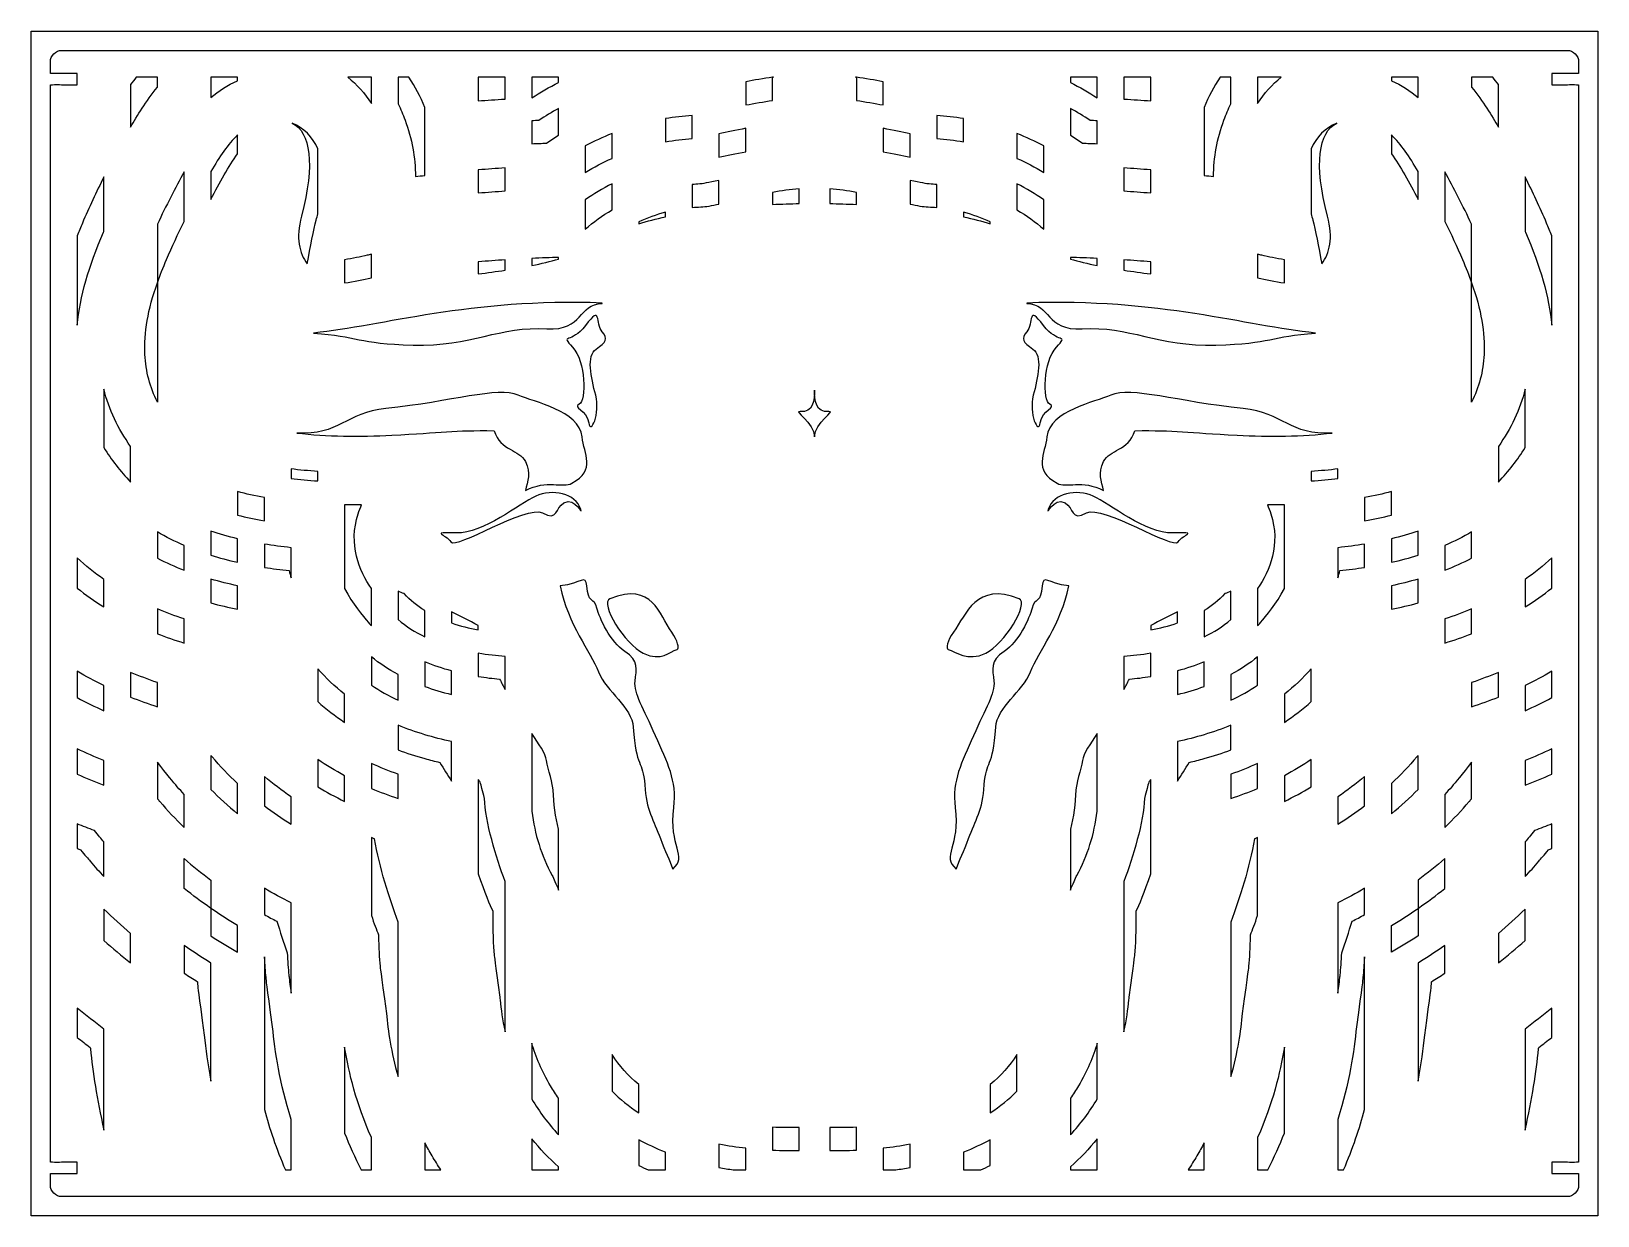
# Model space of a CAD drawing. Extents: x 110 to 520, y 70 to 380.
import ezdxf

# ---------------------------------------------------------------- set-up
doc = ezdxf.new("R2010")
doc.units = 0
doc.header["$MEASUREMENT"] = 0
doc.layers.add('DEFAULT', color=18, linetype='CONTINUOUS')

msp = doc.modelspace()

# ---------------------------------------------------------------- linework, layer by layer
at = {"layer": 'DEFAULT', "color": 18}
msp.add_lwpolyline([(520, 70), (110, 70), (110, 380), (520, 380)], close=True, dxfattribs=at)
at = {"layer": 'DEFAULT', "color": 1}
for points, knots in [([(511.5, 369), (511.73, 369), (512.28, 368.95), (513.25, 368.95), (514.22, 368.95), (515, 368.97), (515, 369), (515, 370), (515, 371), (515, 372), (515, 373.66), (513.66, 375), (512, 375), (380.66, 375), (249.33, 375), (118, 375), (116.34, 375), (115, 373.66), (115, 372), (115, 371), (115, 370), (115, 369), (115, 368.97), (115.78, 368.95), (116.75, 368.95), (117.72, 368.95), (118.27, 369), (118.5, 369), (119.67, 369), (120.83, 369), (122, 369), (122, 368), (122, 367), (122, 366), (120.83, 366), (119.67, 366), (118.5, 366), (118.27, 366), (117.72, 366.05), (116.75, 366.05), (115.78, 366.05), (115, 366.03), (115, 366), (115, 272), (115, 178), (115, 84), (115, 83.97), (115.78, 83.95), (116.75, 83.95), (117.72, 83.95), (118.27, 84), (118.5, 84), (119.67, 84), (120.83, 84), (122, 84), (122, 83), (122, 82), (122, 81), (120.83, 81), (119.67, 81), (118.5, 81), (118.27, 81), (117.72, 81.05), (116.75, 81.05), (115.78, 81.05), (115, 81.03), (115, 81), (115, 80), (115, 79), (115, 78), (115, 76.34), (116.34, 75), (118, 75), (249.33, 75), (380.66, 75), (512, 75), (513.66, 75), (515, 76.34), (515, 78), (515, 79), (515, 80), (515, 81), (515, 81.03), (514.22, 81.05), (513.25, 81.05), (512.28, 81.05), (511.73, 81), (511.5, 81), (510.33, 81), (509.17, 81), (508, 81), (508, 82), (508, 83), (508, 84), (509.17, 84), (510.33, 84), (511.5, 84), (511.73, 84), (512.28, 83.95), (513.25, 83.95), (514.22, 83.95), (515, 83.97), (515, 84), (515, 178), (515, 272), (515, 366), (515, 366.03), (514.22, 366.05), (513.25, 366.05), (512.28, 366.05), (511.73, 366), (511.5, 366), (510.33, 366), (509.17, 366), (508, 366), (508, 367), (508, 368), (508, 369), (509.17, 369), (510.33, 369), (511.5, 369)], [9.92, 9.92, 9.92, 9.92, 10.92, 10.92, 10.92, 11.92, 11.92, 11.92, 20.43, 20.43, 20.43, 21.43, 21.43, 21.43, 1138.28, 1138.28, 1138.28, 1139.28, 1139.28, 1139.28, 1147.79, 1147.79, 1147.79, 1148.79, 1148.79, 1148.79, 1149.79, 1149.79, 1149.79, 1159.71, 1159.71, 1159.71, 1168.21, 1168.21, 1168.21, 1178.13, 1178.13, 1178.13, 1179.13, 1179.13, 1179.13, 1180.13, 1180.13, 1180.13, 1979.5, 1979.5, 1979.5, 1980.5, 1980.5, 1980.5, 1981.5, 1981.5, 1981.5, 1991.42, 1991.42, 1991.42, 1999.92, 1999.92, 1999.92, 2009.84, 2009.84, 2009.84, 2010.84, 2010.84, 2010.84, 2011.84, 2011.84, 2011.84, 2020.35, 2020.35, 2020.35, 2021.35, 2021.35, 2021.35, 3138.2, 3138.2, 3138.2, 3139.2, 3139.2, 3139.2, 3147.71, 3147.71, 3147.71, 3148.71, 3148.71, 3148.71, 3149.71, 3149.71, 3149.71, 3159.63, 3159.63, 3159.63, 3168.13, 3168.13, 3168.13, 3178.05, 3178.05, 3178.05, 3179.05, 3179.05, 3179.05, 3180.05, 3180.05, 3180.05, 3979.42, 3979.42, 3979.42, 3980.42, 3980.42, 3980.42, 3981.42, 3981.42, 3981.42, 3991.34, 3991.34, 3991.34, 3999.84, 3999.84, 3999.84, 4009.76, 4009.76, 4009.76, 4009.76]), ([(136, 366.04), (136.46, 366.69), (136.95, 367.34), (137.46, 368), (139.31, 368), (141.15, 368), (143, 368), (143, 367.12), (143, 366.24), (143, 365.36), (139.99, 361.65), (137.72, 357.91), (136, 354.94), (136, 358.64), (136, 362.34), (136, 366.04)], [31.46, 31.46, 31.46, 31.46, 32.46, 32.46, 32.46, 48.15, 48.15, 48.15, 55.65, 55.65, 55.65, 56.65, 56.65, 56.65, 88.11, 88.11, 88.11, 88.11]), ([(157, 368), (159.33, 368), (161.66, 368), (164, 368), (164, 367.68), (164, 367.36), (164, 367.03), (161.37, 365.94), (159.05, 364.42), (157, 362.67), (157, 364.45), (157, 366.23), (157, 368)], [15.11, 15.11, 15.11, 15.11, 34.95, 34.95, 34.95, 37.7, 37.7, 37.7, 38.7, 38.7, 38.7, 53.81, 53.81, 53.81, 53.81]), ([(199, 368), (199, 365.71), (199, 363.42), (199, 361.14), (197.29, 363.76), (195.22, 366.06), (192.88, 368), (194.92, 368), (196.96, 368), (199, 368)], [17.35, 17.35, 17.35, 17.35, 36.82, 36.82, 36.82, 37.82, 37.82, 37.82, 55.17, 55.17, 55.17, 55.17]), ([(206, 368), (206.95, 368), (207.9, 368), (208.85, 368), (210.48, 365.54), (211.87, 362.89), (213, 360.05), (213, 354.13), (213, 348.21), (213, 342.29), (212.18, 342.19), (211.37, 342.08), (210.55, 341.97), (210.52, 347.01), (209.63, 351.84), (207.83, 356.77), (207.3, 358.23), (206.69, 359.64), (206, 360.99), (206, 363.33), (206, 365.67), (206, 368)], [19.87, 19.87, 19.87, 19.87, 27.95, 27.95, 27.95, 28.95, 28.95, 28.95, 79.29, 79.29, 79.29, 80.29, 80.29, 80.29, 81.29, 81.29, 81.29, 82.29, 82.29, 82.29, 102.16, 102.16, 102.16, 102.16]), ([(227, 368), (229.33, 368), (231.66, 368), (234, 368), (234, 366.09), (234, 364.17), (234, 362.26), (231.63, 362.12), (229.3, 361.96), (227, 361.79), (227, 363.86), (227, 365.93), (227, 368)], [17.62, 17.62, 17.62, 17.62, 37.47, 37.47, 37.47, 53.76, 53.76, 53.76, 54.76, 54.76, 54.76, 72.38, 72.38, 72.38, 72.38]), ([(241, 368), (243.33, 368), (245.66, 368), (248, 368), (248, 367.54), (248, 367.08), (248, 366.61), (245.59, 365.39), (243.25, 364.06), (241, 362.62), (241, 364.41), (241, 366.21), (241, 368)], [15.26, 15.26, 15.26, 15.26, 35.1, 35.1, 35.1, 39.04, 39.04, 39.04, 40.04, 40.04, 40.04, 55.3, 55.3, 55.3, 55.3]), ([(297, 366.82), (299.27, 367.23), (301.65, 367.63), (304, 367.96), (304.09, 367.98), (304.17, 367.99), (304.26, 368), (304.17, 368), (304.09, 368), (304, 368), (304, 367.99), (304, 367.98), (304, 367.96), (304, 365.94), (304, 363.92), (304, 361.9), (301.66, 361.55), (299.27, 361.14), (297, 360.72), (297, 362.76), (297, 364.79), (297, 366.82)], [17.29, 17.29, 17.29, 17.29, 18.29, 18.29, 18.29, 19.29, 19.29, 19.29, 20.04, 20.04, 20.04, 20.16, 20.16, 20.16, 37.33, 37.33, 37.33, 38.33, 38.33, 38.33, 55.62, 55.62, 55.62, 55.62]), ([(326, 368), (325.91, 368), (325.83, 368), (325.74, 368), (325.83, 367.99), (325.91, 367.98), (326, 367.96), (328.35, 367.63), (330.73, 367.23), (333, 366.82), (333, 364.79), (333, 362.76), (333, 360.72), (330.73, 361.14), (328.34, 361.55), (326, 361.9), (326, 363.92), (326, 365.94), (326, 367.96), (326, 367.98), (326, 367.99), (326, 368)], [17.29, 17.29, 17.29, 17.29, 18.04, 18.04, 18.04, 19.04, 19.04, 19.04, 20.04, 20.04, 20.04, 37.33, 37.33, 37.33, 38.33, 38.33, 38.33, 55.5, 55.5, 55.5, 55.62, 55.62, 55.62, 55.62]), ([(382, 368), (384.34, 368), (386.67, 368), (389, 368), (389, 366.21), (389, 364.41), (389, 362.62), (386.75, 364.06), (384.41, 365.39), (382, 366.61), (382, 367.08), (382, 367.54), (382, 368)], [3.94, 3.94, 3.94, 3.94, 23.78, 23.78, 23.78, 39.04, 39.04, 39.04, 40.04, 40.04, 40.04, 43.98, 43.98, 43.98, 43.98]), ([(396, 368), (398.34, 368), (400.67, 368), (403, 368), (403, 365.93), (403, 363.86), (403, 361.79), (400.7, 361.96), (398.37, 362.12), (396, 362.26), (396, 364.17), (396, 366.09), (396, 368)], [16.29, 16.29, 16.29, 16.29, 36.14, 36.14, 36.14, 53.76, 53.76, 53.76, 54.76, 54.76, 54.76, 71.05, 71.05, 71.05, 71.05]), ([(417, 360.05), (418.13, 362.89), (419.52, 365.54), (421.15, 368), (422.1, 368), (423.05, 368), (424, 368), (424, 365.67), (424, 363.33), (424, 360.99), (423.31, 359.64), (422.7, 358.23), (422.17, 356.77), (420.37, 351.84), (419.48, 347.01), (419.45, 341.97), (418.63, 342.08), (417.82, 342.19), (417, 342.29), (417, 348.21), (417, 354.13), (417, 360.05)], [50.34, 50.34, 50.34, 50.34, 51.34, 51.34, 51.34, 59.42, 59.42, 59.42, 79.29, 79.29, 79.29, 80.29, 80.29, 80.29, 81.29, 81.29, 81.29, 82.29, 82.29, 82.29, 132.63, 132.63, 132.63, 132.63]), ([(431, 368), (433.04, 368), (435.08, 368), (437.12, 368), (434.78, 366.06), (432.71, 363.76), (431, 361.14), (431, 363.42), (431, 365.71), (431, 368)], [19.47, 19.47, 19.47, 19.47, 36.82, 36.82, 36.82, 37.82, 37.82, 37.82, 57.29, 57.29, 57.29, 57.29]), ([(466, 368), (468.34, 368), (470.67, 368), (473, 368), (473, 366.23), (473, 364.45), (473, 362.67), (470.95, 364.42), (468.63, 365.94), (466, 367.03), (466, 367.36), (466, 367.68), (466, 368)], [2.75, 2.75, 2.75, 2.75, 22.59, 22.59, 22.59, 37.7, 37.7, 37.7, 38.7, 38.7, 38.7, 41.45, 41.45, 41.45, 41.45]), ([(487, 368), (488.85, 368), (490.69, 368), (492.54, 368), (493.05, 367.34), (493.54, 366.69), (494, 366.04), (494, 362.34), (494, 358.64), (494, 354.94), (492.28, 357.91), (490.01, 361.65), (487, 365.36), (487, 366.24), (487, 367.12), (487, 368)], [7.5, 7.5, 7.5, 7.5, 23.19, 23.19, 23.19, 24.19, 24.19, 24.19, 55.65, 55.65, 55.65, 56.65, 56.65, 56.65, 64.15, 64.15, 64.15, 64.15]), ([(241, 356.59), (241.64, 356.62), (242.26, 356.64), (242.86, 356.67), (244.53, 357.78), (246.24, 358.83), (248, 359.82), (248, 357.49), (248, 355.17), (248, 352.84), (246.92, 352.17), (245.86, 351.46), (244.82, 350.73), (243.61, 350.69), (242.33, 350.64), (241, 350.59), (241, 352.59), (241, 354.59), (241, 356.59)], [17.02, 17.02, 17.02, 17.02, 18.02, 18.02, 18.02, 19.02, 19.02, 19.02, 38.78, 38.78, 38.78, 39.78, 39.78, 39.78, 40.78, 40.78, 40.78, 57.8, 57.8, 57.8, 57.8]), ([(276, 357.16), (278.31, 357.54), (280.65, 357.81), (283, 357.95), (283, 355.95), (283, 353.94), (283, 351.94), (280.64, 351.78), (278.3, 351.49), (276, 351.07), (276, 353.1), (276, 355.13), (276, 357.16)], [17.26, 17.26, 17.26, 17.26, 18.26, 18.26, 18.26, 35.29, 35.29, 35.29, 36.29, 36.29, 36.29, 53.55, 53.55, 53.55, 53.55]), ([(347, 357.95), (349.35, 357.81), (351.69, 357.54), (354, 357.16), (354, 355.13), (354, 353.1), (354, 351.07), (351.7, 351.49), (349.36, 351.78), (347, 351.94), (347, 353.94), (347, 355.95), (347, 357.95)], [17.03, 17.03, 17.03, 17.03, 18.03, 18.03, 18.03, 35.29, 35.29, 35.29, 36.29, 36.29, 36.29, 53.32, 53.32, 53.32, 53.32]), ([(382, 359.82), (383.76, 358.83), (385.47, 357.78), (387.14, 356.67), (387.74, 356.64), (388.36, 356.62), (389, 356.59), (389, 354.59), (389, 352.59), (389, 350.59), (387.67, 350.64), (386.39, 350.69), (385.18, 350.73), (384.14, 351.46), (383.08, 352.17), (382, 352.84), (382, 355.17), (382, 357.49), (382, 359.82)], [19.76, 19.76, 19.76, 19.76, 20.76, 20.76, 20.76, 21.76, 21.76, 21.76, 38.78, 38.78, 38.78, 39.78, 39.78, 39.78, 40.78, 40.78, 40.78, 60.54, 60.54, 60.54, 60.54]), ([(157, 343.31), (159.25, 347.13), (161.46, 350.47), (164, 352.88), (164, 351.22), (164, 349.57), (164, 347.92), (161.69, 344.63), (159.35, 340.55), (157, 335.99), (157, 338.43), (157, 340.87), (157, 343.31)], [20.75, 20.75, 20.75, 20.75, 21.75, 21.75, 21.75, 35.8, 35.8, 35.8, 36.8, 36.8, 36.8, 57.55, 57.55, 57.55, 57.55]), ([(185, 349.26), (185, 343.58), (185, 337.89), (185, 332.21), (184.86, 331.69), (184.72, 331.15), (184.58, 330.6), (183.97, 328.21), (182.99, 323.55), (182.24, 319.15), (180.09, 321.9), (179.22, 325.9), (180.71, 331.6), (184.29, 345.32), (183.06, 353.64), (178.29, 355.95), (181.25, 354.73), (183.67, 352.37), (185, 349.26)], [1, 1, 1, 1, 49.33, 49.33, 49.33, 50.33, 50.33, 50.33, 51.33, 51.33, 51.33, 52.33, 52.33, 52.33, 53.33, 53.33, 53.33, 54.33, 54.33, 54.33, 54.33]), ([(255, 349.99), (257.26, 351.21), (259.6, 352.3), (262, 353.25), (262, 351.08), (262, 348.92), (262, 346.75), (259.58, 345.68), (257.24, 344.46), (255, 343.07), (255, 345.38), (255, 347.68), (255, 349.99)], [19.6, 19.6, 19.6, 19.6, 20.6, 20.6, 20.6, 39.02, 39.02, 39.02, 40.02, 40.02, 40.02, 59.62, 59.62, 59.62, 59.62]), ([(297, 348.5), (294.42, 348), (292, 347.51), (290, 347.1), (290, 349.13), (290, 351.17), (290, 353.21), (292.02, 353.63), (294.43, 354.12), (297, 354.61), (297, 352.57), (297, 350.54), (297, 348.5)], [17.31, 17.31, 17.31, 17.31, 18.31, 18.31, 18.31, 35.63, 35.63, 35.63, 36.63, 36.63, 36.63, 53.94, 53.94, 53.94, 53.94]), ([(340, 353.21), (340, 351.17), (340, 349.13), (340, 347.1), (338, 347.51), (335.58, 348), (333, 348.5), (333, 350.54), (333, 352.57), (333, 354.61), (335.57, 354.12), (337.98, 353.63), (340, 353.21)], [1, 1, 1, 1, 18.32, 18.32, 18.32, 19.32, 19.32, 19.32, 36.63, 36.63, 36.63, 37.63, 37.63, 37.63, 37.63]), ([(368, 353.25), (370.4, 352.3), (372.74, 351.21), (375, 349.99), (375, 347.68), (375, 345.38), (375, 343.07), (372.76, 344.46), (370.42, 345.68), (368, 346.75), (368, 348.92), (368, 351.08), (368, 353.25)], [18.42, 18.42, 18.42, 18.42, 19.42, 19.42, 19.42, 39.02, 39.02, 39.02, 40.02, 40.02, 40.02, 58.44, 58.44, 58.44, 58.44]), ([(445, 349.26), (446.33, 352.37), (448.75, 354.73), (451.71, 355.95), (446.94, 353.64), (445.71, 345.32), (449.29, 331.6), (450.78, 325.9), (449.91, 321.9), (447.76, 319.15), (447.01, 323.55), (446.03, 328.21), (445.42, 330.6), (445.28, 331.15), (445.14, 331.69), (445, 332.21), (445, 337.89), (445, 343.58), (445, 349.26)], [48.33, 48.33, 48.33, 48.33, 49.33, 49.33, 49.33, 50.33, 50.33, 50.33, 51.33, 51.33, 51.33, 52.33, 52.33, 52.33, 53.33, 53.33, 53.33, 101.66, 101.66, 101.66, 101.66]), ([(466, 352.88), (468.54, 350.47), (470.75, 347.13), (473, 343.31), (473, 340.87), (473, 338.43), (473, 335.99), (470.65, 340.55), (468.31, 344.63), (466, 347.92), (466, 349.57), (466, 351.22), (466, 352.88)], [14.05, 14.05, 14.05, 14.05, 15.05, 15.05, 15.05, 35.8, 35.8, 35.8, 36.8, 36.8, 36.8, 50.85, 50.85, 50.85, 50.85]), ([(122, 326.5), (122.43, 327.59), (122.89, 328.69), (123.37, 329.8), (125.11, 333.83), (127.03, 337.95), (129, 341.92), (129, 337.18), (129, 332.44), (129, 327.7), (128.96, 327.61), (128.92, 327.52), (128.88, 327.42), (125.02, 318.49), (122.76, 310.57), (122, 303.07), (122, 310.88), (122, 318.69), (122, 326.5)], [66.42, 66.42, 66.42, 66.42, 67.42, 67.42, 67.42, 68.42, 68.42, 68.42, 108.72, 108.72, 108.72, 109.72, 109.72, 109.72, 110.72, 110.72, 110.72, 177.14, 177.14, 177.14, 177.14]), ([(145.4, 320.27), (144.48, 318.16), (143.68, 316.14), (143, 314.2), (140.5, 307.15), (139.46, 301.08), (139.74, 295.44), (139.97, 290.99), (141.06, 286.8), (143, 282.92), (143, 293.34), (143, 303.77), (143, 314.2), (143, 319.3), (143, 324.41), (143, 329.52), (145.27, 334.34), (147.69, 339.07), (150, 343.18), (150, 338.87), (150, 334.56), (150, 330.25), (148.39, 326.97), (146.83, 323.59), (145.4, 320.27)], [1, 1, 1, 1, 2, 2, 2, 3, 3, 3, 4, 4, 4, 92.67, 92.67, 92.67, 136.09, 136.09, 136.09, 137.09, 137.09, 137.09, 173.74, 173.74, 173.74, 174.74, 174.74, 174.74, 174.74]), ([(227, 343.74), (229.38, 343.93), (231.73, 344.09), (234, 344.23), (234, 342.22), (234, 340.22), (234, 338.21), (231.74, 338.07), (229.39, 337.91), (227, 337.71), (227, 339.72), (227, 341.73), (227, 343.74)], [17.08, 17.08, 17.08, 17.08, 18.08, 18.08, 18.08, 35.13, 35.13, 35.13, 36.13, 36.13, 36.13, 53.21, 53.21, 53.21, 53.21]), ([(283, 333.89), (283, 335.89), (283, 337.9), (283, 339.9), (283.65, 339.96), (284.31, 340), (284.97, 340.04), (285.41, 340.06), (287.31, 340.44), (290, 340.99), (290, 338.92), (290, 336.85), (290, 334.78), (288.12, 334.38), (286.5, 334.09), (285.24, 334.04), (284.48, 334), (283.73, 333.95), (283, 333.89)], [1, 1, 1, 1, 18.05, 18.05, 18.05, 19.05, 19.05, 19.05, 20.05, 20.05, 20.05, 37.65, 37.65, 37.65, 38.65, 38.65, 38.65, 39.65, 39.65, 39.65, 39.65]), ([(347, 333.89), (346.27, 333.95), (345.52, 334), (344.76, 334.04), (343.5, 334.09), (341.88, 334.38), (340, 334.78), (340, 336.85), (340, 338.92), (340, 340.99), (342.69, 340.44), (344.59, 340.06), (345.03, 340.04), (345.69, 340), (346.35, 339.96), (347, 339.9), (347, 337.9), (347, 335.89), (347, 333.89)], [17.05, 17.05, 17.05, 17.05, 18.05, 18.05, 18.05, 19.05, 19.05, 19.05, 36.65, 36.65, 36.65, 37.65, 37.65, 37.65, 38.65, 38.65, 38.65, 55.7, 55.7, 55.7, 55.7]), ([(396, 344.23), (398.27, 344.09), (400.62, 343.93), (403, 343.74), (403, 341.73), (403, 339.72), (403, 337.71), (400.61, 337.91), (398.26, 338.07), (396, 338.21), (396, 340.22), (396, 342.22), (396, 344.23)], [17.05, 17.05, 17.05, 17.05, 18.05, 18.05, 18.05, 35.13, 35.13, 35.13, 36.13, 36.13, 36.13, 53.18, 53.18, 53.18, 53.18]), ([(480, 343.18), (482.31, 339.07), (484.73, 334.34), (487, 329.52), (487, 324.41), (487, 319.3), (487, 314.2), (487, 303.77), (487, 293.34), (487, 282.92), (488.94, 286.8), (490.03, 290.99), (490.26, 295.44), (490.54, 301.08), (489.5, 307.15), (487, 314.2), (486.32, 316.14), (485.52, 318.16), (484.61, 320.27), (483.17, 323.59), (481.61, 326.97), (480, 330.25), (480, 334.56), (480, 338.87), (480, 343.18)], [36.65, 36.65, 36.65, 36.65, 37.65, 37.65, 37.65, 81.07, 81.07, 81.07, 169.74, 169.74, 169.74, 170.74, 170.74, 170.74, 171.74, 171.74, 171.74, 172.74, 172.74, 172.74, 173.74, 173.74, 173.74, 210.39, 210.39, 210.39, 210.39]), ([(508, 303.07), (507.24, 310.57), (504.98, 318.49), (501.12, 327.42), (501.08, 327.52), (501.04, 327.61), (501, 327.7), (501, 332.44), (501, 337.18), (501, 341.92), (502.97, 337.95), (504.89, 333.83), (506.63, 329.8), (507.11, 328.69), (507.57, 327.59), (508, 326.5), (508, 318.69), (508, 310.88), (508, 303.07)], [66.42, 66.42, 66.42, 66.42, 67.42, 67.42, 67.42, 68.42, 68.42, 68.42, 108.72, 108.72, 108.72, 109.72, 109.72, 109.72, 110.72, 110.72, 110.72, 177.14, 177.14, 177.14, 177.14]), ([(255, 335.88), (257.2, 337.45), (259.55, 338.86), (262, 340.09), (262, 337.82), (262, 335.54), (262, 333.26), (259.49, 331.79), (257.14, 330.11), (255, 328.24), (255, 330.79), (255, 333.33), (255, 335.88)], [21.64, 21.64, 21.64, 21.64, 22.64, 22.64, 22.64, 42, 42, 42, 43, 43, 43, 64.64, 64.64, 64.64, 64.64]), ([(311, 338.77), (311, 337.48), (311, 336.19), (311, 334.91), (308.77, 334.87), (306.42, 334.8), (304, 334.69), (304, 335.74), (304, 336.8), (304, 337.85), (306.29, 338.25), (308.64, 338.59), (311, 338.77)], [1, 1, 1, 1, 11.96, 11.96, 11.96, 12.96, 12.96, 12.96, 21.93, 21.93, 21.93, 22.93, 22.93, 22.93, 22.93]), ([(326, 334.69), (323.58, 334.8), (321.23, 334.87), (319, 334.91), (319, 336.19), (319, 337.48), (319, 338.77), (321.36, 338.59), (323.71, 338.25), (326, 337.85), (326, 336.8), (326, 335.74), (326, 334.69)], [8.97, 8.97, 8.97, 8.97, 9.97, 9.97, 9.97, 20.93, 20.93, 20.93, 21.93, 21.93, 21.93, 30.9, 30.9, 30.9, 30.9]), ([(368, 340.09), (370.45, 338.86), (372.8, 337.45), (375, 335.88), (375, 333.33), (375, 330.79), (375, 328.24), (372.86, 330.11), (370.51, 331.79), (368, 333.26), (368, 335.54), (368, 337.82), (368, 340.09)], [19.36, 19.36, 19.36, 19.36, 20.36, 20.36, 20.36, 42, 42, 42, 43, 43, 43, 62.36, 62.36, 62.36, 62.36]), ([(269, 330.14), (271.19, 331.14), (273.53, 331.98), (276, 332.63), (276, 332.23), (276, 331.84), (276, 331.44), (273.55, 330.92), (271.2, 330.33), (269, 329.65), (269, 329.81), (269, 329.98), (269, 330.14)], [1.37, 1.37, 1.37, 1.37, 2.37, 2.37, 2.37, 5.74, 5.74, 5.74, 6.74, 6.74, 6.74, 8.11, 8.11, 8.11, 8.11]), ([(361, 330.14), (361, 329.98), (361, 329.81), (361, 329.65), (358.8, 330.33), (356.45, 330.92), (354, 331.44), (354, 331.84), (354, 332.23), (354, 332.63), (356.47, 331.98), (358.81, 331.14), (361, 330.14)], [1, 1, 1, 1, 2.37, 2.37, 2.37, 3.37, 3.37, 3.37, 6.74, 6.74, 6.74, 7.74, 7.74, 7.74, 7.74]), ([(192, 320.22), (194.1, 320.56), (196.15, 320.95), (197.94, 321.37), (198.29, 321.46), (198.64, 321.54), (199, 321.63), (199, 319.57), (199, 317.52), (199, 315.46), (196.89, 314.97), (194.46, 314.53), (192, 314.15), (192, 316.17), (192, 318.2), (192, 320.22)], [17.22, 17.22, 17.22, 17.22, 18.22, 18.22, 18.22, 19.22, 19.22, 19.22, 36.7, 36.7, 36.7, 37.7, 37.7, 37.7, 54.92, 54.92, 54.92, 54.92]), ([(227, 319.65), (229.39, 319.86), (231.74, 320.03), (234, 320.17), (234, 319.27), (234, 318.37), (234, 317.48), (231.77, 317.13), (229.43, 316.81), (227, 316.49), (227, 317.55), (227, 318.6), (227, 319.65)], [8.94, 8.94, 8.94, 8.94, 9.94, 9.94, 9.94, 17.59, 17.59, 17.59, 18.59, 18.59, 18.59, 27.53, 27.53, 27.53, 27.53]), ([(241, 320.56), (243.55, 320.67), (245.91, 320.75), (248, 320.81), (248, 320.66), (248, 320.52), (248, 320.38), (245.86, 319.76), (243.52, 319.21), (241, 318.71), (241, 319.33), (241, 319.94), (241, 320.56)], [5.26, 5.26, 5.26, 5.26, 6.26, 6.26, 6.26, 7.49, 7.49, 7.49, 8.49, 8.49, 8.49, 13.75, 13.75, 13.75, 13.75]), ([(382, 320.81), (384.09, 320.75), (386.45, 320.67), (389, 320.56), (389, 319.94), (389, 319.33), (389, 318.71), (386.48, 319.21), (384.14, 319.76), (382, 320.38), (382, 320.52), (382, 320.66), (382, 320.81)], [1.23, 1.23, 1.23, 1.23, 2.23, 2.23, 2.23, 7.49, 7.49, 7.49, 8.49, 8.49, 8.49, 9.72, 9.72, 9.72, 9.72]), ([(396, 320.17), (398.26, 320.03), (400.61, 319.86), (403, 319.65), (403, 318.6), (403, 317.55), (403, 316.49), (400.57, 316.81), (398.23, 317.13), (396, 317.48), (396, 318.37), (396, 319.27), (396, 320.17)], [7.65, 7.65, 7.65, 7.65, 8.65, 8.65, 8.65, 17.59, 17.59, 17.59, 18.59, 18.59, 18.59, 26.24, 26.24, 26.24, 26.24]), ([(431, 321.63), (431.36, 321.54), (431.71, 321.46), (432.06, 321.37), (433.85, 320.95), (435.9, 320.56), (438, 320.22), (438, 318.2), (438, 316.17), (438, 314.15), (435.54, 314.53), (433.11, 314.97), (431, 315.46), (431, 317.52), (431, 319.57), (431, 321.63)], [17.48, 17.48, 17.48, 17.48, 18.48, 18.48, 18.48, 19.48, 19.48, 19.48, 36.7, 36.7, 36.7, 37.7, 37.7, 37.7, 55.18, 55.18, 55.18, 55.18]), ([(259.44, 308.89), (259.44, 308.85), (259.44, 308.8), (259.44, 308.76), (253.12, 308.76), (254.57, 301.53), (244.95, 302.14), (232.68, 302.92), (225.19, 297.48), (209.91, 297.88), (195.39, 298.26), (195.47, 300.2), (183.89, 301.03), (201.78, 302.81), (225.02, 310.19), (259.44, 308.89)], [0, 0, 0, 0, 0.380132, 0.380132, 0.380132, 1.380132, 1.380132, 1.380132, 2.380132, 2.380132, 2.380132, 3.380132, 3.380132, 3.380132, 4.380132, 4.380132, 4.380132, 4.380132]), ([(257.73, 284.73), (258.98, 279.97), (256.36, 274.18), (255.91, 277.54), (255.47, 280.91), (251.51, 281.53), (253.42, 282.4), (255.34, 283.27), (255.12, 293.73), (251.68, 297.34), (248.24, 300.95), (251.36, 298.03), (255.04, 302.98), (259.44, 308.89), (257.48, 303.45), (259.44, 301.33), (260.98, 299.65), (260.47, 298.58), (257.86, 296.84), (255.24, 295.1), (256.48, 289.5), (257.73, 284.73)], [1, 1, 1, 1, 2, 2, 2, 3, 3, 3, 4, 4, 4, 5, 5, 5, 6, 6, 6, 7, 7, 7, 8, 8, 8, 8]), ([(372.14, 296.84), (369.53, 298.58), (369.02, 299.65), (370.56, 301.33), (372.52, 303.45), (370.56, 308.89), (374.96, 302.98), (378.64, 298.03), (381.76, 300.95), (378.32, 297.34), (374.88, 293.73), (374.66, 283.27), (376.58, 282.4), (378.49, 281.53), (374.53, 280.91), (374.09, 277.54), (373.64, 274.18), (371.02, 279.97), (372.27, 284.73), (373.52, 289.5), (374.76, 295.1), (372.14, 296.84)], [1, 1, 1, 1, 2, 2, 2, 3, 3, 3, 4, 4, 4, 5, 5, 5, 6, 6, 6, 7, 7, 7, 8, 8, 8, 8]), ([(446.11, 301.03), (434.53, 300.2), (434.61, 298.26), (420.09, 297.88), (404.81, 297.48), (397.32, 302.92), (385.05, 302.14), (375.43, 301.53), (376.88, 308.76), (370.56, 308.76), (370.56, 308.8), (370.56, 308.85), (370.56, 308.89), (404.98, 310.19), (428.22, 302.81), (446.11, 301.03)], [1, 1, 1, 1, 2, 2, 2, 3, 3, 3, 4, 4, 4, 4.380132, 4.380132, 4.380132, 5.380132, 5.380132, 5.380132, 5.380132]), ([(251.52, 261.72), (249.03, 260.33), (245.06, 262.78), (239.32, 259.82), (239.95, 262.26), (240.81, 264.31), (239.32, 267.42), (237.82, 270.53), (232.82, 270.16), (231.14, 275.45), (220.43, 275.64), (217.51, 274.94), (204.33, 274.27), (196, 273.85), (187.27, 273.94), (179.5, 274.85), (190.49, 274.09), (192.34, 280.26), (202.78, 281.29), (220.19, 283), (231.99, 287.13), (237.47, 284.76), (241.63, 282.96), (253.33, 280.73), (254.16, 273.82), (254.69, 269.37), (257.85, 265.26), (251.52, 261.72)], [1, 1, 1, 1, 2, 2, 2, 3, 3, 3, 4, 4, 4, 5, 5, 5, 6, 6, 6, 7, 7, 7, 8, 8, 8, 9, 9, 9, 10, 10, 10, 10]), ([(425.67, 274.27), (412.49, 274.94), (409.57, 275.64), (398.86, 275.45), (397.18, 270.16), (392.18, 270.53), (390.68, 267.42), (389.19, 264.31), (390.05, 262.26), (390.68, 259.82), (384.94, 262.78), (380.97, 260.33), (378.48, 261.72), (372.15, 265.26), (375.31, 269.37), (375.84, 273.82), (376.67, 280.73), (388.37, 282.96), (392.53, 284.76), (398.01, 287.13), (409.81, 283), (427.22, 281.29), (437.66, 280.26), (439.51, 274.09), (450.5, 274.85), (442.73, 273.94), (434, 273.85), (425.67, 274.27)], [1, 1, 1, 1, 2, 2, 2, 3, 3, 3, 4, 4, 4, 5, 5, 5, 6, 6, 6, 7, 7, 7, 8, 8, 8, 9, 9, 9, 10, 10, 10, 10]), ([(136, 271.37), (136, 268.25), (136, 265.13), (136, 262.02), (133.28, 264.86), (130.95, 267.87), (129, 271.04), (129, 276.15), (129, 281.25), (129, 286.36), (130.32, 280.99), (132.66, 275.99), (136, 271.37)], [1, 1, 1, 1, 27.51, 27.51, 27.51, 28.51, 28.51, 28.51, 71.96, 71.96, 71.96, 72.96, 72.96, 72.96, 72.96]), ([(315, 273.9), (315, 277.54), (309.19, 280.8), (311.25, 280.49), (314.69, 279.97), (315, 283.64), (315, 286.04), (315, 283.64), (315.31, 279.97), (318.75, 280.49), (320.81, 280.8), (315, 277.54), (315, 273.9)], [1, 1, 1, 1, 2, 2, 2, 3, 3, 3, 4, 4, 4, 5, 5, 5, 5]), ([(501, 286.36), (501, 281.25), (501, 276.15), (501, 271.04), (499.05, 267.87), (496.72, 264.86), (494, 262.02), (494, 265.13), (494, 268.25), (494, 271.37), (497.34, 275.99), (499.68, 280.99), (501, 286.36)], [1, 1, 1, 1, 44.45, 44.45, 44.45, 45.45, 45.45, 45.45, 71.96, 71.96, 71.96, 72.96, 72.96, 72.96, 72.96]), ([(178, 265.46), (180.22, 265.18), (182.56, 264.96), (185, 264.8), (185, 263.97), (185, 263.14), (185, 262.32), (182.56, 262.46), (180.22, 262.67), (178, 262.93), (178, 263.77), (178, 264.62), (178, 265.46)], [7.16, 7.16, 7.16, 7.16, 8.16, 8.16, 8.16, 15.19, 15.19, 15.19, 16.19, 16.19, 16.19, 23.35, 23.35, 23.35, 23.35]), ([(445, 264.8), (447.44, 264.96), (449.78, 265.18), (452, 265.46), (452, 264.62), (452, 263.77), (452, 262.93), (449.78, 262.67), (447.44, 262.46), (445, 262.32), (445, 263.14), (445, 263.97), (445, 264.8)], [7.03, 7.03, 7.03, 7.03, 8.03, 8.03, 8.03, 15.19, 15.19, 15.19, 16.19, 16.19, 16.19, 23.22, 23.22, 23.22, 23.22]), ([(164, 259.55), (166.19, 258.93), (168.53, 258.39), (171, 257.94), (171, 255.92), (171, 253.89), (171, 251.86), (168.55, 252.29), (166.22, 252.78), (164, 253.37), (164, 255.43), (164, 257.49), (164, 259.55)], [17.54, 17.54, 17.54, 17.54, 18.54, 18.54, 18.54, 35.79, 35.79, 35.79, 36.79, 36.79, 36.79, 54.33, 54.33, 54.33, 54.33]), ([(249.43, 256.59), (246.99, 255.29), (248.02, 251.69), (243.78, 253.93), (239.55, 256.17), (221.13, 244.22), (219.8, 246.37), (218.47, 248.53), (214.07, 248.86), (221.21, 248.7), (228.35, 248.53), (237.73, 256.34), (242.04, 258.33), (246.36, 260.32), (252.5, 259.15), (253.83, 254.84), (254.37, 253.08), (252.42, 258.16), (249.43, 256.59)], [1, 1, 1, 1, 2, 2, 2, 3, 3, 3, 4, 4, 4, 5, 5, 5, 6, 6, 6, 7, 7, 7, 7]), ([(386.22, 253.93), (381.98, 251.69), (383.01, 255.29), (380.57, 256.59), (377.58, 258.16), (375.63, 253.08), (376.17, 254.84), (377.5, 259.15), (383.64, 260.32), (387.96, 258.33), (392.27, 256.34), (401.65, 248.53), (408.79, 248.7), (415.93, 248.86), (411.53, 248.53), (410.2, 246.37), (408.87, 244.22), (390.45, 256.17), (386.22, 253.93)], [1, 1, 1, 1, 2, 2, 2, 3, 3, 3, 4, 4, 4, 5, 5, 5, 6, 6, 6, 7, 7, 7, 7]), ([(459, 257.94), (461.47, 258.39), (463.81, 258.93), (466, 259.55), (466, 257.49), (466, 255.43), (466, 253.37), (463.78, 252.78), (461.45, 252.29), (459, 251.86), (459, 253.89), (459, 255.92), (459, 257.94)], [17.25, 17.25, 17.25, 17.25, 18.25, 18.25, 18.25, 35.79, 35.79, 35.79, 36.79, 36.79, 36.79, 54.04, 54.04, 54.04, 54.04]), ([(199, 234.12), (199, 230.9), (199, 227.68), (199, 224.45), (198.76, 224.71), (198.53, 224.97), (198.3, 225.24), (196.76, 227.04), (194.14, 230.09), (192, 234.15), (192, 241.45), (192, 248.75), (192, 256.06), (192.95, 256.04), (193.93, 256.03), (194.91, 256.03), (195.21, 256.03), (195.72, 256.04), (196.45, 256.07), (196.13, 255.33), (195.83, 254.54), (195.56, 253.7), (192.92, 245.66), (195.85, 238.83), (199, 234.12)], [1, 1, 1, 1, 28.39, 28.39, 28.39, 29.39, 29.39, 29.39, 30.39, 30.39, 30.39, 92.49, 92.49, 92.49, 93.49, 93.49, 93.49, 94.49, 94.49, 94.49, 95.49, 95.49, 95.49, 96.49, 96.49, 96.49, 96.49]), ([(434.44, 253.7), (434.17, 254.54), (433.87, 255.33), (433.55, 256.07), (434.28, 256.04), (434.79, 256.03), (435.09, 256.03), (436.07, 256.03), (437.05, 256.04), (438, 256.06), (438, 248.75), (438, 241.45), (438, 234.15), (435.86, 230.09), (433.24, 227.04), (431.7, 225.24), (431.47, 224.97), (431.24, 224.71), (431, 224.45), (431, 227.68), (431, 230.9), (431, 234.12), (434.15, 238.83), (437.08, 245.66), (434.44, 253.7)], [1, 1, 1, 1, 2, 2, 2, 3, 3, 3, 4, 4, 4, 66.1, 66.1, 66.1, 67.1, 67.1, 67.1, 68.1, 68.1, 68.1, 95.49, 95.49, 95.49, 96.49, 96.49, 96.49, 96.49]), ([(143, 242.09), (143, 244.38), (143, 246.67), (143, 248.96), (145.19, 247.66), (147.52, 246.49), (150, 245.43), (150, 243.27), (150, 241.11), (150, 238.95), (147.55, 239.9), (145.22, 240.94), (143, 242.09)], [1, 1, 1, 1, 20.45, 20.45, 20.45, 21.45, 21.45, 21.45, 39.83, 39.83, 39.83, 40.83, 40.83, 40.83, 40.83]), ([(164, 241.02), (161.57, 241.56), (159.23, 242.17), (157, 242.88), (157, 244.98), (157, 247.09), (157, 249.19), (159.22, 248.43), (161.55, 247.76), (164, 247.18), (164, 245.12), (164, 243.07), (164, 241.02)], [17.46, 17.46, 17.46, 17.46, 18.46, 18.46, 18.46, 36.36, 36.36, 36.36, 37.36, 37.36, 37.36, 54.82, 54.82, 54.82, 54.82]), ([(466, 241.02), (466, 243.07), (466, 245.12), (466, 247.18), (468.45, 247.76), (470.78, 248.43), (473, 249.19), (473, 247.09), (473, 244.98), (473, 242.88), (470.77, 242.17), (468.43, 241.56), (466, 241.02)], [1, 1, 1, 1, 18.46, 18.46, 18.46, 19.46, 19.46, 19.46, 37.36, 37.36, 37.36, 38.36, 38.36, 38.36, 38.36]), ([(480, 245.43), (482.48, 246.49), (484.81, 247.66), (487, 248.96), (487, 246.67), (487, 244.38), (487, 242.09), (484.78, 240.94), (482.45, 239.9), (480, 238.95), (480, 241.11), (480, 243.27), (480, 245.43)], [18.38, 18.38, 18.38, 18.38, 19.38, 19.38, 19.38, 38.83, 38.83, 38.83, 39.83, 39.83, 39.83, 58.21, 58.21, 58.21, 58.21]), ([(122, 242.15), (124.2, 240.14), (126.53, 238.26), (129, 236.53), (129, 234.13), (129, 231.72), (129, 229.32), (126.55, 230.85), (124.22, 232.49), (122, 234.27), (122, 236.89), (122, 239.52), (122, 242.15)], [22.35, 22.35, 22.35, 22.35, 23.35, 23.35, 23.35, 43.8, 43.8, 43.8, 44.8, 44.8, 44.8, 67.15, 67.15, 67.15, 67.15]), ([(178, 236.94), (177.82, 237.57), (177.65, 238.21), (177.5, 238.86), (175.26, 239.09), (173.1, 239.37), (171, 239.69), (171, 241.72), (171, 243.75), (171, 245.78), (173.25, 245.41), (175.58, 245.09), (178, 244.84), (178, 242.21), (178, 239.57), (178, 236.94)], [22.41, 22.41, 22.41, 22.41, 23.41, 23.41, 23.41, 24.41, 24.41, 24.41, 41.66, 41.66, 41.66, 42.66, 42.66, 42.66, 65.07, 65.07, 65.07, 65.07]), ([(459, 239.69), (456.9, 239.37), (454.74, 239.09), (452.5, 238.86), (452.35, 238.21), (452.18, 237.57), (452, 236.94), (452, 239.57), (452, 242.21), (452, 244.84), (454.42, 245.09), (456.75, 245.41), (459, 245.78), (459, 243.75), (459, 241.72), (459, 239.69)], [17.25, 17.25, 17.25, 17.25, 18.25, 18.25, 18.25, 19.25, 19.25, 19.25, 41.66, 41.66, 41.66, 42.66, 42.66, 42.66, 59.91, 59.91, 59.91, 59.91]), ([(508, 234.27), (505.78, 232.49), (503.45, 230.85), (501, 229.32), (501, 231.72), (501, 234.13), (501, 236.53), (503.47, 238.26), (505.8, 240.14), (508, 242.15), (508, 239.52), (508, 236.89), (508, 234.27)], [22.35, 22.35, 22.35, 22.35, 23.35, 23.35, 23.35, 43.8, 43.8, 43.8, 44.8, 44.8, 44.8, 67.15, 67.15, 67.15, 67.15]), ([(277.89, 160.72), (277.14, 163.07), (275.84, 165.39), (274.66, 168.69), (272.91, 173.54), (270.92, 176.16), (270.55, 182.76), (270.18, 189.35), (268.21, 186.94), (267.55, 197.86), (267.23, 203.09), (260.59, 207.03), (258.47, 212.39), (256.35, 217.74), (250.49, 224.63), (248.44, 234.82), (254.16, 235.57), (255.01, 237.96), (255.42, 234.82), (255.57, 230.31), (257.39, 231.76), (258.06, 229.04), (258.72, 226.32), (261.55, 220.18), (265.36, 217.69), (269.18, 215.2), (268.35, 213.04), (268.02, 209.89), (267.69, 206.73), (270.26, 202.75), (273.38, 195.61), (276.49, 188.48), (279.07, 183.96), (278.15, 176.85), (276.82, 166.56), (281.95, 164.17), (277.89, 160.72)], [1, 1, 1, 1, 2.000833, 2.000833, 2.000833, 3.001667, 3.001667, 3.001667, 4.0025, 4.0025, 4.0025, 5.003333, 5.003333, 5.003333, 6.004167, 6.004167, 6.004167, 7.005, 7.005, 7.005, 8.005833, 8.005833, 8.005833, 9.006667, 9.006667, 9.006667, 10.0075, 10.0075, 10.0075, 11.008333, 11.008333, 11.008333, 12.009167, 12.009167, 12.009167, 13.01, 13.01, 13.01, 13.01]), ([(371.53, 212.39), (369.41, 207.03), (362.77, 203.09), (362.45, 197.86), (361.79, 186.94), (359.82, 189.35), (359.45, 182.76), (359.08, 176.16), (357.09, 173.54), (355.34, 168.69), (354.16, 165.39), (352.86, 163.07), (352.11, 160.72), (348.05, 164.17), (353.18, 166.56), (351.85, 176.85), (350.93, 183.96), (353.51, 188.48), (356.62, 195.61), (359.74, 202.75), (362.31, 206.73), (361.98, 209.89), (361.65, 213.04), (360.82, 215.2), (364.64, 217.69), (368.45, 220.18), (371.28, 226.32), (371.94, 229.04), (372.61, 231.76), (374.43, 230.31), (374.58, 234.82), (374.99, 237.96), (375.84, 235.57), (381.56, 234.82), (379.51, 224.63), (373.65, 217.74), (371.53, 212.39)], [1, 1, 1, 1, 2, 2, 2, 3, 3, 3, 4, 4, 4, 5.01, 5.01, 5.01, 6.01, 6.01, 6.01, 7.01, 7.01, 7.01, 8.01, 8.01, 8.01, 9.01, 9.01, 9.01, 10.01, 10.01, 10.01, 11.01, 11.01, 11.01, 12.01, 12.01, 12.01, 13.01, 13.01, 13.01, 13.01]), ([(164, 228.75), (161.59, 229.22), (159.26, 229.76), (157, 230.37), (157, 232.45), (157, 234.53), (157, 236.61), (159.25, 235.96), (161.58, 235.38), (164, 234.87), (164, 232.83), (164, 230.79), (164, 228.75)], [17.34, 17.34, 17.34, 17.34, 18.34, 18.34, 18.34, 36.02, 36.02, 36.02, 37.02, 37.02, 37.02, 54.36, 54.36, 54.36, 54.36]), ([(277.64, 222.72), (279.26, 220.44), (279.65, 218.39), (279.01, 218.21), (277.02, 217.65), (275.04, 214.92), (270.18, 217.22), (265.33, 219.52), (258.63, 230.35), (261.47, 231.48), (272.67, 235.92), (274.29, 227.43), (277.64, 222.72)], [1, 1, 1, 1, 2, 2, 2, 3, 3, 3, 4, 4, 4, 5, 5, 5, 5]), ([(351.36, 222.72), (354.71, 227.43), (357.33, 235.92), (368.53, 231.48), (371.37, 230.35), (364.67, 219.52), (359.82, 217.22), (354.96, 214.92), (351.98, 217.65), (349.99, 218.21), (349.35, 218.39), (349.74, 220.44), (351.36, 222.72)], [1, 1, 1, 1, 2, 2, 2, 3, 3, 3, 4, 4, 4, 5, 5, 5, 5]), ([(466, 228.75), (466, 230.79), (466, 232.83), (466, 234.87), (468.42, 235.38), (470.75, 235.96), (473, 236.61), (473, 234.53), (473, 232.45), (473, 230.37), (470.74, 229.76), (468.41, 229.22), (466, 228.75)], [1, 1, 1, 1, 18.34, 18.34, 18.34, 19.34, 19.34, 19.34, 37.02, 37.02, 37.02, 38.02, 38.02, 38.02, 38.02]), ([(213, 228.37), (213, 226.09), (213, 223.81), (213, 221.53), (210.5, 222.74), (208.13, 224.23), (206, 226.03), (206, 228.49), (206, 230.95), (206, 233.42), (206.51, 233.18), (207.05, 232.98), (207.62, 232.81), (209.17, 231.07), (210.99, 229.59), (213, 228.37)], [1, 1, 1, 1, 20.39, 20.39, 20.39, 21.39, 21.39, 21.39, 42.32, 42.32, 42.32, 43.32, 43.32, 43.32, 44.32, 44.32, 44.32, 44.32]), ([(417, 221.53), (417, 223.81), (417, 226.09), (417, 228.37), (419.01, 229.59), (420.83, 231.07), (422.38, 232.81), (422.95, 232.98), (423.49, 233.18), (424, 233.42), (424, 230.95), (424, 228.49), (424, 226.03), (421.87, 224.23), (419.5, 222.74), (417, 221.53)], [1, 1, 1, 1, 20.39, 20.39, 20.39, 21.39, 21.39, 21.39, 22.39, 22.39, 22.39, 43.32, 43.32, 43.32, 44.32, 44.32, 44.32, 44.32]), ([(150, 226.2), (150, 224.1), (150, 222), (150, 219.89), (147.59, 220.64), (145.26, 221.45), (143, 222.33), (143, 224.49), (143, 226.66), (143, 228.83), (145.25, 227.87), (147.58, 226.99), (150, 226.2)], [1, 1, 1, 1, 18.88, 18.88, 18.88, 19.88, 19.88, 19.88, 38.3, 38.3, 38.3, 39.3, 39.3, 39.3, 39.3]), ([(220, 228.02), (222.24, 226.98), (224.61, 225.78), (227, 224.46), (227, 224.08), (227, 223.7), (227, 223.32), (224.69, 223.76), (222.32, 224.36), (220, 225.14), (220, 226.1), (220, 227.06), (220, 228.02)], [8.15, 8.15, 8.15, 8.15, 9.15, 9.15, 9.15, 12.37, 12.37, 12.37, 13.37, 13.37, 13.37, 21.52, 21.52, 21.52, 21.52]), ([(403, 224.46), (405.39, 225.78), (407.76, 226.98), (410, 228.02), (410, 227.06), (410, 226.1), (410, 225.14), (407.68, 224.36), (405.31, 223.76), (403, 223.32), (403, 223.7), (403, 224.08), (403, 224.46)], [3.22, 3.22, 3.22, 3.22, 4.22, 4.22, 4.22, 12.37, 12.37, 12.37, 13.37, 13.37, 13.37, 16.59, 16.59, 16.59, 16.59]), ([(480, 226.2), (482.42, 226.99), (484.75, 227.87), (487, 228.83), (487, 226.66), (487, 224.49), (487, 222.33), (484.74, 221.45), (482.41, 220.64), (480, 219.89), (480, 222), (480, 224.1), (480, 226.2)], [17.88, 17.88, 17.88, 17.88, 18.88, 18.88, 18.88, 37.3, 37.3, 37.3, 38.3, 38.3, 38.3, 56.18, 56.18, 56.18, 56.18]), ([(199, 216.26), (201.12, 214.55), (203.46, 213), (206, 211.65), (206, 209.41), (206, 207.18), (206, 204.95), (203.52, 206.11), (201.18, 207.42), (199, 208.85), (199, 211.32), (199, 213.79), (199, 216.26)], [21, 21, 21, 21, 22, 22, 22, 41, 41, 41, 42, 42, 42, 63, 63, 63, 63]), ([(220, 206.41), (217.56, 207), (215.22, 207.7), (213, 208.52), (213, 210.66), (213, 212.8), (213, 214.94), (215.29, 213.98), (217.64, 213.22), (220, 212.59), (220, 210.53), (220, 208.47), (220, 206.41)], [17.53, 17.53, 17.53, 17.53, 18.53, 18.53, 18.53, 36.73, 36.73, 36.73, 37.73, 37.73, 37.73, 55.26, 55.26, 55.26, 55.26]), ([(234, 207.73), (233.59, 208.5), (233.12, 209.4), (232.57, 210.45), (230.77, 210.6), (228.9, 210.83), (227, 211.13), (227, 213.16), (227, 215.18), (227, 217.21), (229.43, 216.79), (231.8, 216.52), (234, 216.36), (234, 213.48), (234, 210.61), (234, 207.73)], [24.44, 24.44, 24.44, 24.44, 25.44, 25.44, 25.44, 26.44, 26.44, 26.44, 43.69, 43.69, 43.69, 44.69, 44.69, 44.69, 69.13, 69.13, 69.13, 69.13]), ([(403, 211.13), (401.1, 210.83), (399.23, 210.6), (397.43, 210.45), (396.88, 209.4), (396.41, 208.5), (396, 207.73), (396, 210.61), (396, 213.48), (396, 216.36), (398.2, 216.52), (400.57, 216.79), (403, 217.21), (403, 215.18), (403, 213.16), (403, 211.13)], [17.25, 17.25, 17.25, 17.25, 18.25, 18.25, 18.25, 19.25, 19.25, 19.25, 43.69, 43.69, 43.69, 44.69, 44.69, 44.69, 61.94, 61.94, 61.94, 61.94]), ([(417, 214.94), (417, 212.8), (417, 210.66), (417, 208.52), (414.78, 207.7), (412.44, 207), (410, 206.41), (410, 208.47), (410, 210.53), (410, 212.59), (412.36, 213.22), (414.71, 213.98), (417, 214.94)], [1, 1, 1, 1, 19.2, 19.2, 19.2, 20.2, 20.2, 20.2, 37.73, 37.73, 37.73, 38.73, 38.73, 38.73, 38.73]), ([(424, 204.95), (424, 207.18), (424, 209.41), (424, 211.65), (426.54, 213), (428.88, 214.55), (431, 216.26), (431, 213.79), (431, 211.32), (431, 208.85), (428.82, 207.42), (426.48, 206.11), (424, 204.95)], [1, 1, 1, 1, 20, 20, 20, 21, 21, 21, 42, 42, 42, 43, 43, 43, 43]), ([(122, 212.49), (124.26, 211.17), (126.59, 209.93), (129, 208.78), (129, 206.58), (129, 204.37), (129, 202.16), (126.6, 203.23), (124.27, 204.38), (122, 205.6), (122, 207.9), (122, 210.2), (122, 212.49)], [19.53, 19.53, 19.53, 19.53, 20.53, 20.53, 20.53, 39.32, 39.32, 39.32, 40.32, 40.32, 40.32, 59.85, 59.85, 59.85, 59.85]), ([(136, 212.21), (138.26, 211.25), (140.59, 210.36), (143, 209.54), (143, 207.44), (143, 205.33), (143, 203.22), (140.6, 203.99), (138.27, 204.83), (136, 205.73), (136, 207.89), (136, 210.05), (136, 212.21)], [18.36, 18.36, 18.36, 18.36, 19.36, 19.36, 19.36, 37.28, 37.28, 37.28, 38.28, 38.28, 38.28, 56.64, 56.64, 56.64, 56.64]), ([(192, 206.51), (192, 204.05), (192, 201.58), (192, 199.12), (189.5, 200.78), (187.16, 202.6), (185, 204.57), (185, 207.42), (185, 210.26), (185, 213.11), (187.09, 210.72), (189.43, 208.51), (192, 206.51)], [1, 1, 1, 1, 21.96, 21.96, 21.96, 22.96, 22.96, 22.96, 47.16, 47.16, 47.16, 48.16, 48.16, 48.16, 48.16]), ([(445, 204.57), (442.84, 202.6), (440.5, 200.78), (438, 199.12), (438, 201.58), (438, 204.05), (438, 206.51), (440.57, 208.51), (442.91, 210.72), (445, 213.11), (445, 210.26), (445, 207.42), (445, 204.57)], [24.2, 24.2, 24.2, 24.2, 25.2, 25.2, 25.2, 46.16, 46.16, 46.16, 47.16, 47.16, 47.16, 71.36, 71.36, 71.36, 71.36]), ([(487, 209.54), (489.41, 210.36), (491.74, 211.25), (494, 212.21), (494, 210.05), (494, 207.89), (494, 205.73), (491.73, 204.83), (489.4, 203.99), (487, 203.22), (487, 205.33), (487, 207.44), (487, 209.54)], [17.92, 17.92, 17.92, 17.92, 18.92, 18.92, 18.92, 37.28, 37.28, 37.28, 38.28, 38.28, 38.28, 56.2, 56.2, 56.2, 56.2]), ([(508, 205.6), (505.73, 204.38), (503.4, 203.23), (501, 202.16), (501, 204.37), (501, 206.58), (501, 208.78), (503.41, 209.93), (505.74, 211.17), (508, 212.49), (508, 210.2), (508, 207.9), (508, 205.6)], [19.53, 19.53, 19.53, 19.53, 20.53, 20.53, 20.53, 39.32, 39.32, 39.32, 40.32, 40.32, 40.32, 59.85, 59.85, 59.85, 59.85]), ([(220, 183.71), (218.95, 185.31), (217.89, 187.04), (216.95, 188.64), (215.61, 188.94), (214.29, 189.28), (213, 189.64), (210.59, 190.31), (208.26, 191.09), (206, 191.94), (206, 194.09), (206, 196.24), (206, 198.4), (208.24, 197.46), (210.57, 196.62), (213, 195.89), (215.26, 195.2), (217.59, 194.61), (220, 194.11), (220, 190.64), (220, 187.17), (220, 183.71)], [29.5, 29.5, 29.5, 29.5, 30.5, 30.5, 30.5, 31.5, 31.5, 31.5, 32.5, 32.5, 32.5, 50.8, 50.8, 50.8, 51.8, 51.8, 51.8, 52.8, 52.8, 52.8, 82.3, 82.3, 82.3, 82.3]), ([(413.05, 188.64), (412.11, 187.04), (411.05, 185.31), (410, 183.71), (410, 187.17), (410, 190.64), (410, 194.11), (412.41, 194.61), (414.74, 195.2), (417, 195.89), (419.43, 196.62), (421.76, 197.46), (424, 198.4), (424, 196.24), (424, 194.09), (424, 191.94), (421.74, 191.09), (419.41, 190.31), (417, 189.64), (415.71, 189.28), (414.39, 188.94), (413.05, 188.64)], [1, 1, 1, 1, 2, 2, 2, 31.5, 31.5, 31.5, 32.5, 32.5, 32.5, 33.5, 33.5, 33.5, 51.8, 51.8, 51.8, 52.8, 52.8, 52.8, 53.8, 53.8, 53.8, 53.8]), ([(248, 155.21), (247.41, 156.68), (246.67, 158.39), (246.32, 159.04), (243.51, 164.31), (241.75, 169.85), (241, 175.84), (241, 182.62), (241, 189.39), (241, 196.17), (242.86, 193.57), (244.6, 190.91), (244.89, 189.11), (245.24, 186.97), (246.55, 182.63), (246.59, 181.4), (246.69, 177.79), (247.15, 174.39), (248, 171.13), (248, 165.82), (248, 160.52), (248, 155.21)], [45.12, 45.12, 45.12, 45.12, 46.12, 46.12, 46.12, 47.12, 47.12, 47.12, 104.73, 104.73, 104.73, 105.73, 105.73, 105.73, 106.73, 106.73, 106.73, 107.73, 107.73, 107.73, 152.85, 152.85, 152.85, 152.85]), ([(389, 175.84), (388.25, 169.85), (386.49, 164.31), (383.68, 159.04), (383.33, 158.39), (382.59, 156.68), (382, 155.21), (382, 160.52), (382, 165.82), (382, 171.13), (382.85, 174.39), (383.31, 177.79), (383.41, 181.4), (383.45, 182.63), (384.76, 186.97), (385.11, 189.11), (385.4, 190.91), (387.14, 193.57), (389, 196.17), (389, 189.39), (389, 182.62), (389, 175.84)], [57.61, 57.61, 57.61, 57.61, 58.61, 58.61, 58.61, 59.61, 59.61, 59.61, 104.73, 104.73, 104.73, 105.73, 105.73, 105.73, 106.73, 106.73, 106.73, 107.73, 107.73, 107.73, 165.34, 165.34, 165.34, 165.34]), ([(122, 192.16), (124.28, 191.09), (126.61, 190.07), (129, 189.13), (129, 186.99), (129, 184.84), (129, 182.69), (126.61, 183.6), (124.28, 184.55), (122, 185.55), (122, 187.76), (122, 189.96), (122, 192.16)], [18.72, 18.72, 18.72, 18.72, 19.72, 19.72, 19.72, 37.98, 37.98, 37.98, 38.98, 38.98, 38.98, 57.7, 57.7, 57.7, 57.7]), ([(143.64, 178.38), (143.47, 178.58), (143.25, 178.83), (143, 179.12), (143, 182.33), (143, 185.53), (143, 188.73), (145.35, 185.59), (147.3, 183.33), (148.2, 182.28), (148.79, 181.59), (149.39, 180.91), (150, 180.24), (150, 177.37), (150, 174.49), (150, 171.62), (147.76, 173.79), (145.64, 176.04), (143.64, 178.38)], [1, 1, 1, 1, 2, 2, 2, 29.23, 29.23, 29.23, 30.23, 30.23, 30.23, 31.23, 31.23, 31.23, 55.65, 55.65, 55.65, 56.65, 56.65, 56.65, 56.65]), ([(164, 175.18), (161.54, 177.2), (159.2, 179.35), (157, 181.57), (157, 184.53), (157, 187.49), (157, 190.45), (157.11, 190.32), (157.21, 190.2), (157.31, 190.09), (159.39, 187.66), (161.62, 185.35), (164, 183.14), (164, 180.49), (164, 177.83), (164, 175.18)], [22.57, 22.57, 22.57, 22.57, 23.57, 23.57, 23.57, 48.74, 48.74, 48.74, 49.74, 49.74, 49.74, 50.74, 50.74, 50.74, 73.31, 73.31, 73.31, 73.31]), ([(185, 189.37), (187.23, 187.85), (189.57, 186.45), (192, 185.16), (192, 182.91), (192, 180.67), (192, 178.42), (189.58, 179.61), (187.25, 180.88), (185, 182.25), (185, 184.62), (185, 187), (185, 189.37)], [20.17, 20.17, 20.17, 20.17, 21.17, 21.17, 21.17, 40.25, 40.25, 40.25, 41.25, 41.25, 41.25, 61.42, 61.42, 61.42, 61.42]), ([(445, 182.25), (442.75, 180.88), (440.42, 179.61), (438, 178.42), (438, 180.67), (438, 182.91), (438, 185.16), (440.43, 186.45), (442.77, 187.85), (445, 189.37), (445, 187), (445, 184.62), (445, 182.25)], [20.17, 20.17, 20.17, 20.17, 21.17, 21.17, 21.17, 40.25, 40.25, 40.25, 41.25, 41.25, 41.25, 61.42, 61.42, 61.42, 61.42]), ([(473, 190.45), (473, 187.49), (473, 184.53), (473, 181.57), (470.8, 179.35), (468.46, 177.2), (466, 175.18), (466, 177.83), (466, 180.49), (466, 183.14), (468.38, 185.35), (470.61, 187.66), (472.69, 190.09), (472.79, 190.2), (472.89, 190.32), (473, 190.45)], [1, 1, 1, 1, 26.17, 26.17, 26.17, 27.17, 27.17, 27.17, 49.74, 49.74, 49.74, 50.74, 50.74, 50.74, 51.74, 51.74, 51.74, 51.74]), ([(487, 179.12), (486.75, 178.83), (486.53, 178.58), (486.36, 178.38), (484.36, 176.04), (482.24, 173.79), (480, 171.62), (480, 174.49), (480, 177.37), (480, 180.24), (480.61, 180.91), (481.21, 181.59), (481.8, 182.28), (482.7, 183.33), (484.65, 185.59), (487, 188.73), (487, 185.53), (487, 182.33), (487, 179.12)], [27.23, 27.23, 27.23, 27.23, 28.23, 28.23, 28.23, 29.23, 29.23, 29.23, 53.65, 53.65, 53.65, 54.65, 54.65, 54.65, 55.65, 55.65, 55.65, 82.88, 82.88, 82.88, 82.88]), ([(508, 185.55), (505.72, 184.55), (503.39, 183.6), (501, 182.69), (501, 184.84), (501, 186.99), (501, 189.13), (503.39, 190.07), (505.72, 191.09), (508, 192.16), (508, 189.96), (508, 187.76), (508, 185.55)], [18.72, 18.72, 18.72, 18.72, 19.72, 19.72, 19.72, 37.98, 37.98, 37.98, 38.98, 38.98, 38.98, 57.7, 57.7, 57.7, 57.7]), ([(178, 172.49), (175.58, 173.99), (173.24, 175.59), (171, 177.29), (171, 179.84), (171, 182.4), (171, 184.95), (173.22, 183.07), (175.55, 181.3), (178, 179.63), (178, 177.25), (178, 174.87), (178, 172.49)], [20.25, 20.25, 20.25, 20.25, 21.25, 21.25, 21.25, 42.98, 42.98, 42.98, 43.98, 43.98, 43.98, 64.23, 64.23, 64.23, 64.23]), ([(206, 179.23), (203.6, 180), (201.26, 180.88), (199, 181.83), (199, 184.01), (199, 186.2), (199, 188.38), (201.25, 187.34), (203.59, 186.4), (206, 185.55), (206, 183.44), (206, 181.33), (206, 179.23)], [17.94, 17.94, 17.94, 17.94, 18.94, 18.94, 18.94, 37.49, 37.49, 37.49, 38.49, 38.49, 38.49, 56.43, 56.43, 56.43, 56.43]), ([(431, 188.38), (431, 186.2), (431, 184.01), (431, 181.83), (428.74, 180.88), (426.4, 180), (424, 179.23), (424, 181.33), (424, 183.44), (424, 185.55), (426.41, 186.4), (428.75, 187.34), (431, 188.38)], [1, 1, 1, 1, 19.55, 19.55, 19.55, 20.55, 20.55, 20.55, 38.49, 38.49, 38.49, 39.49, 39.49, 39.49, 39.49]), ([(459, 177.29), (456.76, 175.59), (454.42, 173.99), (452, 172.49), (452, 174.87), (452, 177.25), (452, 179.63), (454.45, 181.3), (456.78, 183.07), (459, 184.95), (459, 182.4), (459, 179.84), (459, 177.29)], [21.73, 21.73, 21.73, 21.73, 22.73, 22.73, 22.73, 42.98, 42.98, 42.98, 43.98, 43.98, 43.98, 65.71, 65.71, 65.71, 65.71]), ([(234, 118.16), (233.31, 121.29), (232.95, 124.1), (232.72, 126.46), (232.69, 126.71), (232.65, 126.97), (232.62, 127.22), (231.34, 136.6), (231.19, 137.77), (231.14, 138.27), (230.91, 140.63), (230.81, 144.59), (230.76, 149.82), (230.09, 151.03), (228.56, 154.8), (227, 159.48), (227, 167.7), (227, 175.91), (227, 184.13), (227.17, 183.89), (227.35, 183.66), (227.51, 183.44), (227.74, 182.59), (228.09, 181.28), (228.66, 179.22), (228.79, 173.18), (231.69, 163.76), (234, 157.49), (234, 144.38), (234, 131.27), (234, 118.16)], [111.5, 111.5, 111.5, 111.5, 112.5, 112.5, 112.5, 114.66947, 114.66947, 114.66947, 115.66947, 115.66947, 115.66947, 116.66947, 116.66947, 116.66947, 117.66947, 117.66947, 117.66947, 187.52947, 187.52947, 187.52947, 188.52947, 188.52947, 188.52947, 189.52947, 189.52947, 189.52947, 190.52947, 190.52947, 190.52947, 302.02947, 302.02947, 302.02947, 302.02947]), ([(403, 159.48), (401.44, 154.8), (399.91, 151.03), (399.24, 149.82), (399.19, 144.59), (399.09, 140.63), (398.86, 138.27), (398.81, 137.77), (398.66, 136.6), (397.38, 127.22), (397.35, 126.97), (397.31, 126.71), (397.28, 126.46), (397.05, 124.1), (396.69, 121.29), (396, 118.16), (396, 131.27), (396, 144.38), (396, 157.49), (398.31, 163.76), (401.21, 173.18), (401.34, 179.22), (401.91, 181.28), (402.26, 182.59), (402.49, 183.44), (402.65, 183.66), (402.83, 183.89), (403, 184.13), (403, 175.91), (403, 167.7), (403, 159.48)], [69.86, 69.86, 69.86, 69.86, 70.86, 70.86, 70.86, 71.86, 71.86, 71.86, 72.86, 72.86, 72.86, 75.02947, 75.02947, 75.02947, 76.02947, 76.02947, 76.02947, 187.52947, 187.52947, 187.52947, 188.52947, 188.52947, 188.52947, 189.52947, 189.52947, 189.52947, 190.52947, 190.52947, 190.52947, 260.38947, 260.38947, 260.38947, 260.38947]), ([(122, 172.53), (123.49, 171.94), (125, 171.36), (126.52, 170.82), (127.5, 169.6), (128.33, 168.59), (129, 167.81), (129, 164.79), (129, 161.78), (129, 158.76), (127.77, 160.07), (126.58, 161.4), (125.42, 162.75), (124.86, 163.41), (124, 164.41), (122.9, 165.75), (122.6, 165.87), (122.3, 165.97), (122, 166.09), (122, 168.24), (122, 170.39), (122, 172.53)], [18.25, 18.25, 18.25, 18.25, 19.25, 19.25, 19.25, 20.25, 20.25, 20.25, 45.89, 45.89, 45.89, 46.89, 46.89, 46.89, 47.89, 47.89, 47.89, 48.89, 48.89, 48.89, 67.14, 67.14, 67.14, 67.14]), ([(508, 166.09), (507.7, 165.97), (507.4, 165.87), (507.1, 165.75), (506, 164.41), (505.14, 163.41), (504.58, 162.75), (503.42, 161.4), (502.23, 160.07), (501, 158.76), (501, 161.78), (501, 164.79), (501, 167.81), (501.67, 168.59), (502.5, 169.6), (503.48, 170.82), (505, 171.36), (506.51, 171.94), (508, 172.53), (508, 170.39), (508, 168.24), (508, 166.09)], [18.25, 18.25, 18.25, 18.25, 19.25, 19.25, 19.25, 20.25, 20.25, 20.25, 21.25, 21.25, 21.25, 46.89, 46.89, 46.89, 47.89, 47.89, 47.89, 48.89, 48.89, 48.89, 67.14, 67.14, 67.14, 67.14]), ([(206, 106.4), (204.18, 112.83), (203.38, 118.48), (202.93, 122.94), (201.39, 134.31), (201.32, 134.97), (201.29, 135.29), (201.08, 137.43), (200.94, 139.93), (200.86, 143.49), (200.35, 144.8), (199.71, 146.54), (199, 148.6), (199, 155.38), (199, 162.17), (199, 168.96), (199.26, 168.85), (199.52, 168.76), (199.79, 168.66), (201.17, 161.15), (203.66, 153.11), (206, 146.85), (206, 133.37), (206, 119.88), (206, 106.4)], [114.67, 114.67, 114.67, 114.67, 115.67, 115.67, 115.67, 116.67, 116.67, 116.67, 117.67, 117.67, 117.67, 118.67, 118.67, 118.67, 176.38, 176.38, 176.38, 177.38, 177.38, 177.38, 178.38, 178.38, 178.38, 293.05, 293.05, 293.05, 293.05]), ([(428.71, 135.29), (428.68, 134.97), (428.61, 134.31), (427.07, 122.94), (426.62, 118.48), (425.82, 112.83), (424, 106.4), (424, 119.88), (424, 133.37), (424, 146.85), (426.34, 153.11), (428.83, 161.15), (430.21, 168.66), (430.48, 168.76), (430.74, 168.85), (431, 168.96), (431, 162.17), (431, 155.38), (431, 148.6), (430.29, 146.54), (429.65, 144.8), (429.14, 143.49), (429.06, 139.93), (428.92, 137.43), (428.71, 135.29)], [1, 1, 1, 1, 2, 2, 2, 3, 3, 3, 117.67, 117.67, 117.67, 118.67, 118.67, 118.67, 119.67, 119.67, 119.67, 177.38, 177.38, 177.38, 178.38, 178.38, 178.38, 179.38, 179.38, 179.38, 179.38]), ([(164, 138.97), (161.62, 140.31), (159.28, 141.73), (157, 143.21), (157, 145.62), (157, 148.03), (157, 150.44), (157, 152.9), (157, 155.36), (157, 157.82), (154.58, 159.62), (152.24, 161.51), (150, 163.48), (150, 160.87), (150, 158.26), (150, 155.66), (152.26, 153.84), (154.59, 152.1), (157, 150.44), (159.27, 148.85), (161.61, 147.35), (164, 145.91), (164, 143.59), (164, 141.28), (164, 138.97)], [19.66, 19.66, 19.66, 19.66, 20.66, 20.66, 20.66, 41.14, 41.14, 41.14, 62.06, 62.06, 62.06, 63.06, 63.06, 63.06, 85.23, 85.23, 85.23, 86.23, 86.23, 86.23, 87.23, 87.23, 87.23, 106.89, 106.89, 106.89, 106.89]), ([(480, 155.66), (477.74, 153.84), (475.41, 152.1), (473, 150.44), (470.73, 148.85), (468.39, 147.35), (466, 145.91), (466, 143.59), (466, 141.28), (466, 138.97), (468.38, 140.31), (470.72, 141.73), (473, 143.21), (473, 145.62), (473, 148.03), (473, 150.44), (473, 152.9), (473, 155.36), (473, 157.82), (475.42, 159.62), (477.76, 161.51), (480, 163.48), (480, 160.87), (480, 158.26), (480, 155.66)], [22.17, 22.17, 22.17, 22.17, 23.17, 23.17, 23.17, 24.17, 24.17, 24.17, 43.83, 43.83, 43.83, 44.83, 44.83, 44.83, 65.31, 65.31, 65.31, 86.23, 86.23, 86.23, 87.23, 87.23, 87.23, 109.4, 109.4, 109.4, 109.4]), ([(178, 128.25), (177.5, 132), (177.46, 132.45), (177.41, 132.94), (177.23, 134.7), (177.1, 136.59), (177, 138.8), (176.02, 141.54), (175.11, 144.3), (174.28, 147.05), (173.17, 147.62), (172.08, 148.2), (171, 148.8), (171, 151.1), (171, 153.41), (171, 155.71), (173.28, 154.35), (175.61, 153.09), (178, 151.9), (178, 144.01), (178, 136.13), (178, 128.25)], [67.03, 67.03, 67.03, 67.03, 68.03, 68.03, 68.03, 69.03, 69.03, 69.03, 70.03, 70.03, 70.03, 71.03, 71.03, 71.03, 90.62, 90.62, 90.62, 91.62, 91.62, 91.62, 158.65, 158.65, 158.65, 158.65]), ([(459, 148.8), (457.92, 148.2), (456.83, 147.62), (455.72, 147.05), (454.89, 144.3), (453.98, 141.54), (453, 138.8), (452.9, 136.59), (452.77, 134.7), (452.59, 132.94), (452.54, 132.45), (452.5, 132), (452, 128.25), (452, 136.13), (452, 144.01), (452, 151.9), (454.39, 153.09), (456.72, 154.35), (459, 155.71), (459, 153.41), (459, 151.1), (459, 148.8)], [19.59, 19.59, 19.59, 19.59, 20.59, 20.59, 20.59, 21.59, 21.59, 21.59, 22.59, 22.59, 22.59, 23.59, 23.59, 23.59, 90.62, 90.62, 90.62, 91.62, 91.62, 91.62, 111.21, 111.21, 111.21, 111.21]), ([(136, 136.15), (133.59, 138.05), (131.26, 140.01), (129, 142.03), (129, 144.76), (129, 147.49), (129, 150.22), (131.24, 148.05), (133.58, 145.94), (136, 143.89), (136, 141.31), (136, 138.73), (136, 136.15)], [21.94, 21.94, 21.94, 21.94, 22.94, 22.94, 22.94, 46.17, 46.17, 46.17, 47.17, 47.17, 47.17, 69.11, 69.11, 69.11, 69.11]), ([(494, 143.89), (496.42, 145.94), (498.76, 148.05), (501, 150.22), (501, 147.49), (501, 144.76), (501, 142.03), (498.74, 140.01), (496.41, 138.05), (494, 136.15), (494, 138.73), (494, 141.31), (494, 143.89)], [21.94, 21.94, 21.94, 21.94, 22.94, 22.94, 22.94, 46.17, 46.17, 46.17, 47.17, 47.17, 47.17, 69.11, 69.11, 69.11, 69.11]), ([(157, 105.17), (156.16, 109.65), (155.64, 113.7), (155.26, 117.25), (153.7, 128.82), (153.64, 129.45), (153.52, 130.6), (153.5, 130.81), (153.48, 131.03), (153.46, 131.25), (152.3, 131.97), (151.14, 132.71), (150, 133.45), (150, 135.87), (150, 138.28), (150, 140.69), (152.28, 139.1), (154.62, 137.58), (157, 136.12), (157, 125.8), (157, 115.49), (157, 105.17)], [87.72, 87.72, 87.72, 87.72, 88.72, 88.72, 88.72, 89.72, 89.72, 89.72, 90.72, 90.72, 90.72, 91.72, 91.72, 91.72, 112.24, 112.24, 112.24, 113.24, 113.24, 113.24, 200.96, 200.96, 200.96, 200.96]), ([(480, 133.45), (478.86, 132.71), (477.7, 131.97), (476.54, 131.25), (476.52, 131.03), (476.5, 130.81), (476.48, 130.6), (476.36, 129.45), (476.3, 128.82), (474.74, 117.25), (474.36, 113.7), (473.84, 109.65), (473, 105.17), (473, 115.49), (473, 125.8), (473, 136.12), (475.38, 137.58), (477.72, 139.1), (480, 140.69), (480, 138.28), (480, 135.87), (480, 133.45)], [20.52, 20.52, 20.52, 20.52, 21.52, 21.52, 21.52, 22.52, 22.52, 22.52, 23.52, 23.52, 23.52, 24.52, 24.52, 24.52, 112.24, 112.24, 112.24, 113.24, 113.24, 113.24, 133.76, 133.76, 133.76, 133.76]), ([(178, 82), (177.49, 82), (176.99, 82), (176.49, 82), (174.1, 87.57), (172.33, 92.85), (171, 97.77), (171, 111.1), (171, 124.44), (171, 137.78), (171.01, 137.74), (171.03, 137.68), (171.05, 137.63), (171.15, 135.69), (171.27, 133.98), (171.44, 132.36), (171.52, 131.5), (171.58, 130.88), (173.13, 119.4), (173.8, 112.99), (175.02, 104.72), (178, 95.21), (178, 90.81), (178, 86.41), (178, 82)], [37.45, 37.45, 37.45, 37.45, 41.74, 41.74, 41.74, 42.74, 42.74, 42.74, 156.17, 156.17, 156.17, 157.17, 157.17, 157.17, 158.17, 158.17, 158.17, 159.17, 159.17, 159.17, 160.17, 160.17, 160.17, 197.62, 197.62, 197.62, 197.62]), ([(459, 97.77), (457.67, 92.85), (455.9, 87.57), (453.51, 82), (453.01, 82), (452.51, 82), (452, 82), (452, 86.41), (452, 90.81), (452, 95.21), (454.98, 104.72), (456.2, 112.99), (456.87, 119.4), (458.42, 130.88), (458.48, 131.5), (458.56, 132.36), (458.73, 133.98), (458.85, 135.69), (458.95, 137.63), (458.97, 137.68), (458.99, 137.74), (459, 137.78), (459, 124.44), (459, 111.1), (459, 97.77)], [113.43, 113.43, 113.43, 113.43, 114.43, 114.43, 114.43, 118.72, 118.72, 118.72, 156.17, 156.17, 156.17, 157.17, 157.17, 157.17, 158.17, 158.17, 158.17, 159.17, 159.17, 159.17, 160.17, 160.17, 160.17, 273.6, 273.6, 273.6, 273.6]), ([(129, 92.42), (127.11, 100.52), (126.12, 107.67), (125.47, 113.64), (125.46, 113.77), (125.44, 113.9), (125.42, 114.04), (124.27, 114.89), (123.13, 115.76), (122, 116.65), (122, 119.21), (122, 121.77), (122, 124.34), (124.28, 122.45), (126.62, 120.63), (129, 118.86), (129, 110.05), (129, 101.23), (129, 92.42)], [74.96, 74.96, 74.96, 74.96, 75.96, 75.96, 75.96, 77.09, 77.09, 77.09, 78.09, 78.09, 78.09, 99.89, 99.89, 99.89, 100.89, 100.89, 100.89, 175.85, 175.85, 175.85, 175.85]), ([(508, 116.65), (506.87, 115.76), (505.73, 114.89), (504.58, 114.04), (504.56, 113.9), (504.54, 113.77), (504.53, 113.64), (503.88, 107.67), (502.89, 100.52), (501, 92.42), (501, 101.23), (501, 110.05), (501, 118.86), (503.38, 120.63), (505.72, 122.45), (508, 124.34), (508, 121.77), (508, 119.21), (508, 116.65)], [21.8, 21.8, 21.8, 21.8, 22.8, 22.8, 22.8, 23.93, 23.93, 23.93, 24.93, 24.93, 24.93, 99.89, 99.89, 99.89, 100.89, 100.89, 100.89, 122.69, 122.69, 122.69, 122.69]), ([(248, 91.18), (245.36, 94.02), (243.02, 97.13), (241, 100.5), (241, 105.37), (241, 110.25), (241, 115.12), (242.07, 111.62), (243.63, 107.84), (245.92, 103.96), (246.57, 102.85), (247.26, 101.77), (248, 100.73), (248, 97.54), (248, 94.36), (248, 91.18)], [27.07, 27.07, 27.07, 27.07, 28.07, 28.07, 28.07, 69.51, 69.51, 69.51, 70.51, 70.51, 70.51, 71.51, 71.51, 71.51, 98.58, 98.58, 98.58, 98.58]), ([(389, 100.5), (386.98, 97.13), (384.64, 94.02), (382, 91.18), (382, 94.36), (382, 97.54), (382, 100.73), (382.74, 101.77), (383.43, 102.85), (384.08, 103.96), (386.37, 107.84), (387.93, 111.62), (389, 115.12), (389, 110.25), (389, 105.37), (389, 100.5)], [41.44, 41.44, 41.44, 41.44, 42.44, 42.44, 42.44, 69.51, 69.51, 69.51, 70.51, 70.51, 70.51, 71.51, 71.51, 71.51, 112.95, 112.95, 112.95, 112.95]), ([(199, 82), (198.12, 82), (197.25, 82), (196.38, 82), (194.67, 85.3), (193.23, 88.52), (192, 91.63), (192, 99.12), (192, 106.61), (192, 114.1), (193.11, 107.39), (195.1, 99.31), (199, 90.44), (199, 87.63), (199, 84.82), (199, 82)], [23.92, 23.92, 23.92, 23.92, 31.34, 31.34, 31.34, 32.34, 32.34, 32.34, 96.04, 96.04, 96.04, 97.04, 97.04, 97.04, 120.96, 120.96, 120.96, 120.96]), ([(262, 102.59), (262, 105.79), (262, 108.98), (262, 112.17), (263.86, 109.24), (266.2, 106.62), (269, 104.33), (269, 101.85), (269, 99.38), (269, 96.9), (266.4, 98.59), (264.07, 100.5), (262, 102.59)], [1, 1, 1, 1, 28.15, 28.15, 28.15, 29.15, 29.15, 29.15, 50.2, 50.2, 50.2, 51.2, 51.2, 51.2, 51.2]), ([(368, 102.59), (365.93, 100.5), (363.6, 98.59), (361, 96.9), (361, 99.38), (361, 101.85), (361, 104.33), (363.8, 106.62), (366.14, 109.24), (368, 112.17), (368, 108.98), (368, 105.79), (368, 102.59)], [27.15, 27.15, 27.15, 27.15, 28.15, 28.15, 28.15, 49.2, 49.2, 49.2, 50.2, 50.2, 50.2, 77.35, 77.35, 77.35, 77.35]), ([(438, 91.63), (436.77, 88.52), (435.33, 85.3), (433.62, 82), (432.75, 82), (431.88, 82), (431, 82), (431, 84.82), (431, 87.63), (431, 90.44), (434.9, 99.31), (436.89, 107.39), (438, 114.1), (438, 106.61), (438, 99.12), (438, 91.63)], [63.7, 63.7, 63.7, 63.7, 64.7, 64.7, 64.7, 72.12, 72.12, 72.12, 96.04, 96.04, 96.04, 97.04, 97.04, 97.04, 160.74, 160.74, 160.74, 160.74]), ([(311, 87.04), (310.42, 87.04), (306.01, 87.06), (304, 87.14), (304, 89.14), (304, 91.14), (304, 93.14), (306.01, 93.06), (310.5, 93.04), (311, 93.04), (311, 91.04), (311, 89.04), (311, 87.04)], [17, 17, 17, 17, 18, 18, 18, 35, 35, 35, 36, 36, 36, 53, 53, 53, 53]), ([(326, 87.14), (323.99, 87.06), (319.58, 87.04), (319, 87.04), (319, 89.04), (319, 91.04), (319, 93.04), (319.5, 93.04), (323.99, 93.06), (326, 93.14), (326, 91.14), (326, 89.14), (326, 87.14)], [17, 17, 17, 17, 18, 18, 18, 35, 35, 35, 36, 36, 36, 53, 53, 53, 53]), ([(213, 82), (213, 84.36), (213, 86.71), (213, 89.07), (213.6, 87.93), (214.25, 86.79), (214.93, 85.64), (215.66, 84.4), (216.41, 83.19), (217.2, 82), (215.8, 82), (214.4, 82), (213, 82)], [11.91, 11.91, 11.91, 11.91, 31.94, 31.94, 31.94, 32.94, 32.94, 32.94, 33.94, 33.94, 33.94, 45.85, 45.85, 45.85, 45.85]), ([(248, 82), (245.66, 82), (243.33, 82), (241, 82), (241, 84.69), (241, 87.39), (241, 90.08), (243.13, 87.47), (245.46, 85.03), (248, 82.78), (248, 82.52), (248, 82.26), (248, 82)], [2.19, 2.19, 2.19, 2.19, 22.03, 22.03, 22.03, 44.92, 44.92, 44.92, 45.92, 45.92, 45.92, 48.11, 48.11, 48.11, 48.11]), ([(276, 82), (274.48, 82), (272.95, 82), (271.43, 82), (270.61, 82.36), (269.8, 82.74), (269, 83.14), (269, 85.39), (269, 87.64), (269, 89.89), (271.19, 88.67), (273.53, 87.57), (276, 86.59), (276, 85.06), (276, 83.53), (276, 82)], [13, 13, 13, 13, 25.94, 25.94, 25.94, 26.94, 26.94, 26.94, 46.09, 46.09, 46.09, 47.09, 47.09, 47.09, 60.09, 60.09, 60.09, 60.09]), ([(297, 82), (295.91, 82), (294.82, 82), (293.73, 82), (292.5, 82.17), (291.26, 82.37), (290, 82.6), (290, 84.64), (290, 86.68), (290, 88.71), (292.38, 88.24), (294.72, 87.89), (297, 87.65), (297, 85.77), (297, 83.88), (297, 82)], [16, 16, 16, 16, 25.26, 25.26, 25.26, 26.26, 26.26, 26.26, 43.58, 43.58, 43.58, 44.58, 44.58, 44.58, 60.58, 60.58, 60.58, 60.58]), ([(340, 82.6), (338.74, 82.37), (337.5, 82.17), (336.27, 82), (335.18, 82), (334.09, 82), (333, 82), (333, 83.88), (333, 85.77), (333, 87.65), (335.28, 87.89), (337.62, 88.24), (340, 88.71), (340, 86.68), (340, 84.64), (340, 82.6)], [17.32, 17.32, 17.32, 17.32, 18.32, 18.32, 18.32, 27.58, 27.58, 27.58, 43.58, 43.58, 43.58, 44.58, 44.58, 44.58, 61.9, 61.9, 61.9, 61.9]), ([(361, 83.14), (360.2, 82.74), (359.39, 82.36), (358.57, 82), (357.05, 82), (355.52, 82), (354, 82), (354, 83.53), (354, 85.06), (354, 86.59), (356.47, 87.57), (358.81, 88.67), (361, 89.89), (361, 87.64), (361, 85.39), (361, 83.14)], [19.15, 19.15, 19.15, 19.15, 20.15, 20.15, 20.15, 33.09, 33.09, 33.09, 46.09, 46.09, 46.09, 47.09, 47.09, 47.09, 66.24, 66.24, 66.24, 66.24]), ([(389, 82), (386.67, 82), (384.34, 82), (382, 82), (382, 82.26), (382, 82.52), (382, 82.78), (384.54, 85.03), (386.87, 87.47), (389, 90.08), (389, 87.39), (389, 84.69), (389, 82)], [22.89, 22.89, 22.89, 22.89, 42.73, 42.73, 42.73, 44.92, 44.92, 44.92, 45.92, 45.92, 45.92, 68.81, 68.81, 68.81, 68.81]), ([(417, 82), (415.6, 82), (414.2, 82), (412.8, 82), (413.59, 83.19), (414.34, 84.4), (415.07, 85.64), (415.75, 86.79), (416.4, 87.93), (417, 89.07), (417, 86.71), (417, 84.36), (417, 82)], [20.03, 20.03, 20.03, 20.03, 31.94, 31.94, 31.94, 32.94, 32.94, 32.94, 33.94, 33.94, 33.94, 53.97, 53.97, 53.97, 53.97])]:
    msp.add_open_spline(points, degree=3, knots=knots, dxfattribs=at)

doc.saveas('drawing.dxf')
